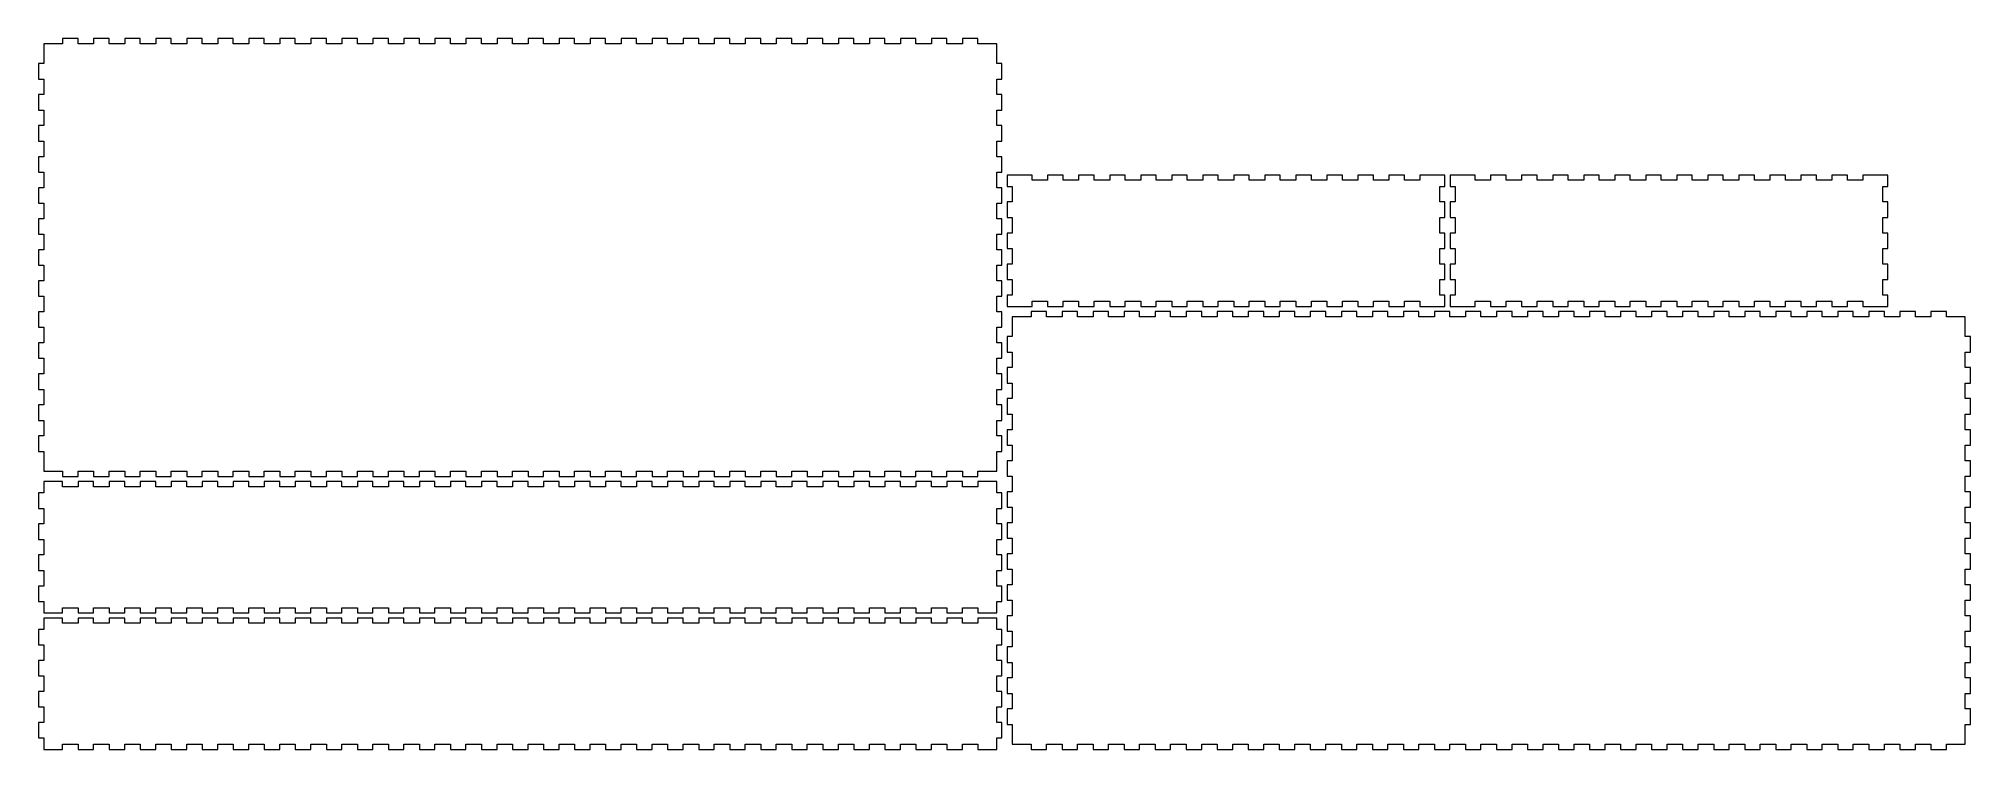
# Model space of a CAD drawing. Extents: x 0 to 44.1, y 0 to 16.2.
import ezdxf

# ---------------------------------------------------------------- set-up
doc = ezdxf.new("R2010")
doc.units = 0
doc.layers.get('0').update_dxf_attribs({"lineweight": 0})

msp = doc.modelspace()

# ---------------------------------------------------------------- linework, layer by layer
for p, q in [((0.547, 16.118), (0.118, 16.118)), ((0.118, 16.118), (0.118, 15.665)), ((0.902, 16.236), (0.547, 16.236)), ((0.547, 16.236), (0.547, 16.118)), ((0.902, 16.118), (0.902, 16.236)), ((1.256, 16.118), (0.902, 16.118)), ((1.61, 16.236), (1.256, 16.236)), ((1.256, 16.236), (1.256, 16.118)), ((1.61, 16.118), (1.61, 16.236)), ((1.965, 16.118), (1.61, 16.118)), ((2.319, 16.236), (1.965, 16.236)), ((1.965, 16.236), (1.965, 16.118)), ((2.319, 16.118), (2.319, 16.236)), ((2.673, 16.118), (2.319, 16.118)), ((3.028, 16.236), (2.673, 16.236)), ((2.673, 16.236), (2.673, 16.118)), ((3.028, 16.118), (3.028, 16.236)), ((3.382, 16.118), (3.028, 16.118)), ((3.736, 16.236), (3.382, 16.236)), ((3.382, 16.236), (3.382, 16.118)), ((3.736, 16.118), (3.736, 16.236)), ((4.091, 16.118), (3.736, 16.118)), ((4.445, 16.236), (4.091, 16.236)), ((4.091, 16.236), (4.091, 16.118)), ((4.445, 16.118), (4.445, 16.236)), ((4.799, 16.118), (4.445, 16.118)), ((5.154, 16.236), (4.799, 16.236)), ((4.799, 16.236), (4.799, 16.118)), ((5.154, 16.118), (5.154, 16.236)), ((5.508, 16.118), (5.154, 16.118)), ((5.862, 16.236), (5.508, 16.236)), ((5.508, 16.236), (5.508, 16.118)), ((5.862, 16.118), (5.862, 16.236)), ((6.217, 16.118), (5.862, 16.118)), ((6.571, 16.236), (6.217, 16.236)), ((6.217, 16.236), (6.217, 16.118)), ((6.571, 16.118), (6.571, 16.236)), ((6.925, 16.118), (6.571, 16.118)), ((7.28, 16.236), (6.925, 16.236)), ((6.925, 16.236), (6.925, 16.118)), ((7.28, 16.118), (7.28, 16.236)), ((7.634, 16.118), (7.28, 16.118)), ((7.988, 16.236), (7.634, 16.236)), ((7.634, 16.236), (7.634, 16.118)), ((7.988, 16.118), (7.988, 16.236)), ((8.343, 16.118), (7.988, 16.118)), ((8.697, 16.236), (8.343, 16.236)), ((8.343, 16.236), (8.343, 16.118)), ((8.697, 16.118), (8.697, 16.236)), ((9.051, 16.118), (8.697, 16.118)), ((9.406, 16.236), (9.051, 16.236)), ((9.051, 16.236), (9.051, 16.118)), ((9.406, 16.118), (9.406, 16.236)), ((9.76, 16.118), (9.406, 16.118)), ((10.114, 16.236), (9.76, 16.236)), ((9.76, 16.236), (9.76, 16.118)), ((10.114, 16.118), (10.114, 16.236)), ((10.469, 16.118), (10.114, 16.118)), ((10.823, 16.236), (10.469, 16.236)), ((10.469, 16.236), (10.469, 16.118)), ((10.823, 16.118), (10.823, 16.236)), ((11.177, 16.118), (10.823, 16.118)), ((11.532, 16.236), (11.177, 16.236)), ((11.177, 16.236), (11.177, 16.118)), ((11.532, 16.118), (11.532, 16.236)), ((11.886, 16.118), (11.532, 16.118)), ((12.24, 16.236), (11.886, 16.236)), ((11.886, 16.236), (11.886, 16.118)), ((12.24, 16.118), (12.24, 16.236)), ((12.595, 16.118), (12.24, 16.118)), ((12.949, 16.236), (12.595, 16.236)), ((12.595, 16.236), (12.595, 16.118)), ((12.949, 16.118), (12.949, 16.236)), ((13.303, 16.118), (12.949, 16.118)), ((13.657, 16.236), (13.303, 16.236)), ((13.303, 16.236), (13.303, 16.118)), ((13.657, 16.118), (13.657, 16.236)), ((14.012, 16.118), (13.657, 16.118)), ((14.366, 16.236), (14.012, 16.236)), ((14.012, 16.236), (14.012, 16.118)), ((14.366, 16.118), (14.366, 16.236)), ((14.72, 16.118), (14.366, 16.118)), ((15.075, 16.236), (14.72, 16.236)), ((14.72, 16.236), (14.72, 16.118)), ((15.075, 16.118), (15.075, 16.236)), ((15.429, 16.118), (15.075, 16.118)), ((15.783, 16.236), (15.429, 16.236)), ((15.429, 16.236), (15.429, 16.118)), ((15.783, 16.118), (15.783, 16.236)), ((16.138, 16.118), (15.783, 16.118)), ((16.492, 16.236), (16.138, 16.236)), ((16.138, 16.236), (16.138, 16.118)), ((16.492, 16.118), (16.492, 16.236)), ((16.846, 16.118), (16.492, 16.118)), ((17.201, 16.236), (16.846, 16.236)), ((16.846, 16.236), (16.846, 16.118)), ((17.201, 16.118), (17.201, 16.236)), ((17.555, 16.118), (17.201, 16.118)), ((17.909, 16.236), (17.555, 16.236)), ((17.555, 16.236), (17.555, 16.118)), ((17.909, 16.118), (17.909, 16.236)), ((18.264, 16.118), (17.909, 16.118)), ((18.618, 16.236), (18.264, 16.236)), ((18.264, 16.236), (18.264, 16.118)), ((18.618, 16.118), (18.618, 16.236)), ((18.972, 16.118), (18.618, 16.118)), ((19.327, 16.236), (18.972, 16.236)), ((18.972, 16.236), (18.972, 16.118)), ((19.327, 16.118), (19.327, 16.236)), ((19.681, 16.118), (19.327, 16.118)), ((20.035, 16.236), (19.681, 16.236)), ((19.681, 16.236), (19.681, 16.118)), ((20.035, 16.118), (20.035, 16.236)), ((20.39, 16.118), (20.035, 16.118)), ((20.744, 16.236), (20.39, 16.236)), ((20.39, 16.236), (20.39, 16.118)), ((20.744, 16.118), (20.744, 16.236)), ((21.098, 16.118), (20.744, 16.118)), ((21.453, 16.236), (21.098, 16.236)), ((21.098, 16.236), (21.098, 16.118)), ((21.453, 16.118), (21.453, 16.236)), ((21.882, 16.118), (21.453, 16.118)), ((21.882, 15.665), (21.882, 16.118)), ((0.118, 15.665), (0, 15.665)), ((0, 15.665), (0, 15.311)), ((22, 15.665), (21.882, 15.665)), ((22, 15.311), (22, 15.665)), ((0, 15.311), (0.118, 15.311)), ((0.118, 15.311), (0.118, 14.957)), ((21.882, 14.957), (21.882, 15.311)), ((21.882, 15.311), (22, 15.311)), ((0.118, 14.957), (0, 14.957)), ((0, 14.957), (0, 14.602)), ((0, 14.602), (0.118, 14.602)), ((0.118, 14.602), (0.118, 14.248)), ((22, 14.957), (21.882, 14.957)), ((21.882, 14.248), (21.882, 14.602)), ((21.882, 14.602), (22, 14.602)), ((22, 14.602), (22, 14.957)), ((0.118, 14.248), (0, 14.248)), ((0, 14.248), (0, 13.894)), ((22, 14.248), (21.882, 14.248)), ((22, 13.894), (22, 14.248)), ((0, 13.894), (0.118, 13.894)), ((0.118, 13.894), (0.118, 13.539)), ((21.882, 13.539), (21.882, 13.894)), ((21.882, 13.894), (22, 13.894)), ((0.118, 13.539), (0, 13.539)), ((0, 13.539), (0, 13.185)), ((22, 13.539), (21.882, 13.539)), ((22, 13.185), (22, 13.539)), ((0, 13.185), (0.118, 13.185)), ((0.118, 12.831), (0, 12.831)), ((0, 12.831), (0, 12.476)), ((0.118, 13.185), (0.118, 12.831)), ((21.882, 12.831), (21.882, 13.185)), ((21.882, 13.185), (22, 13.185)), ((22, 12.831), (21.882, 12.831)), ((22, 12.476), (22, 12.831)), ((22.236, 13.118), (22.118, 13.118)), ((22.118, 13.118), (22.118, 13)), ((22.118, 13), (22.118, 12.858)), ((22.118, 12.858), (22.236, 12.858)), ((22.689, 13.118), (22.236, 13.118)), ((22.236, 12.858), (22.236, 12.504)), ((22.689, 13), (22.689, 13.118)), ((23.043, 13), (22.689, 13)), ((23.398, 13.118), (23.043, 13.118)), ((23.043, 13.118), (23.043, 13)), ((23.398, 13), (23.398, 13.118)), ((23.752, 13), (23.398, 13)), ((24.106, 13.118), (23.752, 13.118)), ((23.752, 13.118), (23.752, 13)), ((24.106, 13), (24.106, 13.118)), ((24.461, 13), (24.106, 13)), ((24.815, 13.118), (24.461, 13.118)), ((24.461, 13.118), (24.461, 13)), ((24.815, 13), (24.815, 13.118)), ((25.169, 13), (24.815, 13)), ((25.524, 13.118), (25.169, 13.118)), ((25.169, 13.118), (25.169, 13)), ((25.524, 13), (25.524, 13.118)), ((25.878, 13), (25.524, 13)), ((26.232, 13.118), (25.878, 13.118)), ((25.878, 13.118), (25.878, 13)), ((26.232, 13), (26.232, 13.118)), ((26.587, 13), (26.232, 13)), ((26.941, 13.118), (26.587, 13.118)), ((26.587, 13.118), (26.587, 13)), ((26.941, 13), (26.941, 13.118)), ((27.295, 13), (26.941, 13)), ((27.65, 13.118), (27.295, 13.118)), ((27.295, 13.118), (27.295, 13)), ((27.65, 13), (27.65, 13.118)), ((28.004, 13), (27.65, 13)), ((28.358, 13.118), (28.004, 13.118)), ((28.004, 13.118), (28.004, 13)), ((28.358, 13), (28.358, 13.118)), ((28.713, 13), (28.358, 13)), ((29.067, 13.118), (28.713, 13.118)), ((28.713, 13.118), (28.713, 13)), ((29.067, 13), (29.067, 13.118)), ((29.421, 13), (29.067, 13)), ((29.776, 13.118), (29.421, 13.118)), ((29.421, 13.118), (29.421, 13)), ((29.776, 13), (29.776, 13.118)), ((30.13, 13), (29.776, 13)), ((30.484, 13.118), (30.13, 13.118)), ((30.13, 13.118), (30.13, 13)), ((30.484, 13), (30.484, 13.118)), ((30.839, 13), (30.484, 13)), ((31.193, 13.118), (30.839, 13.118)), ((30.839, 13.118), (30.839, 13)), ((31.193, 13), (31.193, 13.118)), ((31.547, 13), (31.193, 13)), ((32, 13.118), (31.547, 13.118)), ((31.547, 13.118), (31.547, 13)), ((32.118, 13.118), (32, 13.118)), ((32, 12.504), (32, 12.858)), ((32, 12.858), (32.118, 12.858)), ((32.118, 13), (32.118, 13.118)), ((32.118, 12.858), (32.118, 13)), ((32.354, 13.118), (32.236, 13.118)), ((32.236, 13.118), (32.236, 13)), ((32.236, 13), (32.236, 12.858)), ((32.236, 12.858), (32.354, 12.858)), ((32.807, 13.118), (32.354, 13.118)), ((32.354, 12.858), (32.354, 12.504)), ((32.807, 13), (32.807, 13.118)), ((33.161, 13), (32.807, 13)), ((33.516, 13.118), (33.161, 13.118)), ((33.161, 13.118), (33.161, 13)), ((33.516, 13), (33.516, 13.118)), ((33.87, 13), (33.516, 13)), ((34.224, 13.118), (33.87, 13.118)), ((33.87, 13.118), (33.87, 13)), ((34.224, 13), (34.224, 13.118)), ((34.579, 13), (34.224, 13)), ((34.933, 13.118), (34.579, 13.118)), ((34.579, 13.118), (34.579, 13)), ((34.933, 13), (34.933, 13.118)), ((35.287, 13), (34.933, 13)), ((35.642, 13.118), (35.287, 13.118)), ((35.287, 13.118), (35.287, 13)), ((35.642, 13), (35.642, 13.118)), ((35.996, 13), (35.642, 13)), ((36.35, 13.118), (35.996, 13.118)), ((35.996, 13.118), (35.996, 13)), ((36.35, 13), (36.35, 13.118)), ((36.705, 13), (36.35, 13)), ((37.059, 13.118), (36.705, 13.118)), ((36.705, 13.118), (36.705, 13)), ((37.059, 13), (37.059, 13.118)), ((37.413, 13), (37.059, 13)), ((37.768, 13.118), (37.413, 13.118)), ((37.413, 13.118), (37.413, 13)), ((37.768, 13), (37.768, 13.118)), ((38.122, 13), (37.768, 13)), ((38.476, 13.118), (38.122, 13.118)), ((38.122, 13.118), (38.122, 13)), ((38.476, 13), (38.476, 13.118)), ((38.831, 13), (38.476, 13)), ((39.185, 13.118), (38.831, 13.118)), ((38.831, 13.118), (38.831, 13)), ((39.185, 13), (39.185, 13.118)), ((39.539, 13), (39.185, 13)), ((39.894, 13.118), (39.539, 13.118)), ((39.539, 13.118), (39.539, 13)), ((39.894, 13), (39.894, 13.118)), ((40.248, 13), (39.894, 13)), ((40.602, 13.118), (40.248, 13.118)), ((40.248, 13.118), (40.248, 13)), ((40.602, 13), (40.602, 13.118)), ((40.957, 13), (40.602, 13)), ((41.311, 13.118), (40.957, 13.118)), ((40.957, 13.118), (40.957, 13)), ((41.311, 13), (41.311, 13.118)), ((41.665, 13), (41.311, 13)), ((42.118, 13.118), (41.665, 13.118)), ((41.665, 13.118), (41.665, 13)), ((42.236, 13.118), (42.118, 13.118)), ((42.118, 12.504), (42.118, 12.858)), ((42.118, 12.858), (42.236, 12.858)), ((42.236, 13), (42.236, 13.118)), ((42.236, 12.858), (42.236, 13)), ((0, 12.476), (0.118, 12.476)), ((0.118, 12.476), (0.118, 12.122)), ((21.882, 12.122), (21.882, 12.476)), ((21.882, 12.476), (22, 12.476)), ((22.236, 12.504), (22.118, 12.504)), ((22.118, 12.504), (22.118, 12.15)), ((32.118, 12.504), (32, 12.504)), ((32.118, 12.15), (32.118, 12.504)), ((32.354, 12.504), (32.236, 12.504)), ((32.236, 12.504), (32.236, 12.15)), ((42.236, 12.504), (42.118, 12.504)), ((42.236, 12.15), (42.236, 12.504)), ((0.118, 12.122), (0, 12.122)), ((0, 12.122), (0, 11.768)), ((22, 12.122), (21.882, 12.122)), ((22, 11.768), (22, 12.122)), ((22.118, 12.15), (22.236, 12.15)), ((22.236, 12.15), (22.236, 11.795)), ((32, 11.795), (32, 12.15)), ((32, 12.15), (32.118, 12.15)), ((32.236, 12.15), (32.354, 12.15)), ((32.354, 12.15), (32.354, 11.795)), ((42.118, 11.795), (42.118, 12.15)), ((42.118, 12.15), (42.236, 12.15)), ((0, 11.768), (0.118, 11.768)), ((0.118, 11.768), (0.118, 11.413)), ((21.882, 11.413), (21.882, 11.768)), ((21.882, 11.768), (22, 11.768)), ((22.236, 11.795), (22.118, 11.795)), ((22.118, 11.795), (22.118, 11.441)), ((32.118, 11.795), (32, 11.795)), ((32.118, 11.441), (32.118, 11.795)), ((32.354, 11.795), (32.236, 11.795)), ((32.236, 11.795), (32.236, 11.441)), ((42.236, 11.795), (42.118, 11.795)), ((42.236, 11.441), (42.236, 11.795)), ((0.118, 11.413), (0, 11.413)), ((0, 11.413), (0, 11.059)), ((0, 11.059), (0.118, 11.059)), ((0.118, 11.059), (0.118, 10.705)), ((22, 11.413), (21.882, 11.413)), ((21.882, 10.705), (21.882, 11.059)), ((21.882, 11.059), (22, 11.059)), ((22, 11.059), (22, 11.413)), ((22.118, 11.441), (22.236, 11.441)), ((22.236, 11.087), (22.118, 11.087)), ((22.118, 11.087), (22.118, 10.732)), ((22.236, 11.441), (22.236, 11.087)), ((32, 11.087), (32, 11.441)), ((32, 11.441), (32.118, 11.441)), ((32.118, 11.087), (32, 11.087)), ((32.118, 10.732), (32.118, 11.087)), ((32.236, 11.441), (32.354, 11.441)), ((32.354, 11.087), (32.236, 11.087)), ((32.236, 11.087), (32.236, 10.732)), ((32.354, 11.441), (32.354, 11.087)), ((42.118, 11.087), (42.118, 11.441)), ((42.118, 11.441), (42.236, 11.441)), ((42.236, 11.087), (42.118, 11.087)), ((42.236, 10.732), (42.236, 11.087)), ((0.118, 10.705), (0, 10.705)), ((0, 10.705), (0, 10.35)), ((22, 10.705), (21.882, 10.705)), ((22, 10.35), (22, 10.705)), ((22.118, 10.732), (22.236, 10.732)), ((22.236, 10.732), (22.236, 10.378)), ((32, 10.378), (32, 10.732)), ((32, 10.732), (32.118, 10.732)), ((32.236, 10.732), (32.354, 10.732)), ((32.354, 10.732), (32.354, 10.378)), ((42.118, 10.378), (42.118, 10.732)), ((42.118, 10.732), (42.236, 10.732)), ((0, 10.35), (0.118, 10.35)), ((0.118, 10.35), (0.118, 9.996)), ((21.882, 9.996), (21.882, 10.35)), ((21.882, 10.35), (22, 10.35)), ((22.236, 10.378), (22.118, 10.378)), ((22.118, 10.378), (22.118, 10.236)), ((22.118, 10.236), (22.118, 10.118)), ((22.689, 10.118), (22.689, 10.236)), ((22.689, 10.236), (23.043, 10.236)), ((23.043, 10.236), (23.043, 10.118)), ((23.398, 10.118), (23.398, 10.236)), ((23.398, 10.236), (23.752, 10.236)), ((23.752, 10.236), (23.752, 10.118)), ((24.106, 10.118), (24.106, 10.236)), ((24.106, 10.236), (24.461, 10.236)), ((24.461, 10.236), (24.461, 10.118)), ((24.815, 10.118), (24.815, 10.236)), ((24.815, 10.236), (25.169, 10.236)), ((25.169, 10.236), (25.169, 10.118)), ((25.524, 10.118), (25.524, 10.236)), ((25.524, 10.236), (25.878, 10.236)), ((25.878, 10.236), (25.878, 10.118)), ((26.232, 10.118), (26.232, 10.236)), ((26.232, 10.236), (26.587, 10.236)), ((26.587, 10.236), (26.587, 10.118)), ((26.941, 10.118), (26.941, 10.236)), ((26.941, 10.236), (27.295, 10.236)), ((27.295, 10.236), (27.295, 10.118)), ((27.65, 10.118), (27.65, 10.236)), ((27.65, 10.236), (28.004, 10.236)), ((28.004, 10.236), (28.004, 10.118)), ((28.358, 10.118), (28.358, 10.236)), ((28.358, 10.236), (28.713, 10.236)), ((28.713, 10.236), (28.713, 10.118)), ((29.067, 10.118), (29.067, 10.236)), ((29.067, 10.236), (29.421, 10.236)), ((29.421, 10.236), (29.421, 10.118)), ((29.776, 10.118), (29.776, 10.236)), ((29.776, 10.236), (30.13, 10.236)), ((30.13, 10.236), (30.13, 10.118)), ((30.484, 10.118), (30.484, 10.236)), ((30.484, 10.236), (30.839, 10.236)), ((30.839, 10.236), (30.839, 10.118)), ((31.193, 10.118), (31.193, 10.236)), ((31.193, 10.236), (31.547, 10.236)), ((31.547, 10.236), (31.547, 10.118)), ((32.118, 10.378), (32, 10.378)), ((32.118, 10.236), (32.118, 10.378)), ((32.118, 10.118), (32.118, 10.236)), ((32.354, 10.378), (32.236, 10.378)), ((32.236, 10.378), (32.236, 10.236)), ((32.236, 10.236), (32.236, 10.118)), ((32.807, 10.118), (32.807, 10.236)), ((32.807, 10.236), (33.161, 10.236)), ((33.161, 10.236), (33.161, 10.118)), ((33.516, 10.118), (33.516, 10.236)), ((33.516, 10.236), (33.87, 10.236)), ((33.87, 10.236), (33.87, 10.118)), ((34.224, 10.118), (34.224, 10.236)), ((34.224, 10.236), (34.579, 10.236)), ((34.579, 10.236), (34.579, 10.118)), ((34.933, 10.118), (34.933, 10.236)), ((34.933, 10.236), (35.287, 10.236)), ((35.287, 10.236), (35.287, 10.118)), ((35.642, 10.118), (35.642, 10.236)), ((35.642, 10.236), (35.996, 10.236)), ((35.996, 10.236), (35.996, 10.118)), ((36.35, 10.118), (36.35, 10.236)), ((36.35, 10.236), (36.705, 10.236)), ((36.705, 10.236), (36.705, 10.118)), ((37.059, 10.118), (37.059, 10.236)), ((37.059, 10.236), (37.413, 10.236)), ((37.413, 10.236), (37.413, 10.118)), ((37.768, 10.118), (37.768, 10.236)), ((37.768, 10.236), (38.122, 10.236)), ((38.122, 10.236), (38.122, 10.118)), ((38.476, 10.118), (38.476, 10.236)), ((38.476, 10.236), (38.831, 10.236)), ((38.831, 10.236), (38.831, 10.118)), ((39.185, 10.118), (39.185, 10.236)), ((39.185, 10.236), (39.539, 10.236)), ((39.539, 10.236), (39.539, 10.118)), ((39.894, 10.118), (39.894, 10.236)), ((39.894, 10.236), (40.248, 10.236)), ((40.248, 10.236), (40.248, 10.118)), ((40.602, 10.118), (40.602, 10.236)), ((40.602, 10.236), (40.957, 10.236)), ((40.957, 10.236), (40.957, 10.118)), ((41.311, 10.118), (41.311, 10.236)), ((41.311, 10.236), (41.665, 10.236)), ((41.665, 10.236), (41.665, 10.118)), ((42.236, 10.378), (42.118, 10.378)), ((42.236, 10.236), (42.236, 10.378)), ((42.236, 10.118), (42.236, 10.236)), ((0.118, 9.996), (0, 9.996)), ((0, 9.996), (0, 9.642)), ((22, 9.996), (21.882, 9.996)), ((22, 9.642), (22, 9.996)), ((22.118, 10.118), (22.236, 10.118)), ((22.236, 10.118), (22.689, 10.118)), ((22.665, 9.882), (22.236, 9.882)), ((22.236, 9.882), (22.236, 9.429)), ((23.02, 10), (22.665, 10)), ((22.665, 10), (22.665, 9.882)), ((23.02, 9.882), (23.02, 10)), ((23.374, 9.882), (23.02, 9.882)), ((23.043, 10.118), (23.398, 10.118)), ((23.728, 10), (23.374, 10)), ((23.374, 10), (23.374, 9.882)), ((23.728, 9.882), (23.728, 10)), ((24.083, 9.882), (23.728, 9.882)), ((23.752, 10.118), (24.106, 10.118)), ((24.437, 10), (24.083, 10)), ((24.083, 10), (24.083, 9.882)), ((24.437, 9.882), (24.437, 10)), ((24.791, 9.882), (24.437, 9.882)), ((24.461, 10.118), (24.815, 10.118)), ((25.146, 10), (24.791, 10)), ((24.791, 10), (24.791, 9.882)), ((25.146, 9.882), (25.146, 10)), ((25.5, 9.882), (25.146, 9.882)), ((25.169, 10.118), (25.524, 10.118)), ((25.854, 10), (25.5, 10)), ((25.5, 10), (25.5, 9.882)), ((25.854, 9.882), (25.854, 10)), ((26.209, 9.882), (25.854, 9.882)), ((25.878, 10.118), (26.232, 10.118)), ((26.563, 10), (26.209, 10)), ((26.209, 10), (26.209, 9.882)), ((26.563, 9.882), (26.563, 10)), ((26.917, 9.882), (26.563, 9.882)), ((26.587, 10.118), (26.941, 10.118)), ((27.272, 10), (26.917, 10)), ((26.917, 10), (26.917, 9.882)), ((27.272, 9.882), (27.272, 10)), ((27.626, 9.882), (27.272, 9.882)), ((27.295, 10.118), (27.65, 10.118)), ((27.98, 10), (27.626, 10)), ((27.626, 10), (27.626, 9.882)), ((27.98, 9.882), (27.98, 10)), ((28.335, 9.882), (27.98, 9.882)), ((28.004, 10.118), (28.358, 10.118)), ((28.689, 10), (28.335, 10)), ((28.335, 10), (28.335, 9.882)), ((28.689, 9.882), (28.689, 10)), ((29.043, 9.882), (28.689, 9.882)), ((28.713, 10.118), (29.067, 10.118)), ((29.398, 10), (29.043, 10)), ((29.043, 10), (29.043, 9.882)), ((29.398, 9.882), (29.398, 10)), ((29.752, 9.882), (29.398, 9.882)), ((29.421, 10.118), (29.776, 10.118)), ((30.106, 10), (29.752, 10)), ((29.752, 10), (29.752, 9.882)), ((30.106, 9.882), (30.106, 10)), ((30.461, 9.882), (30.106, 9.882)), ((30.13, 10.118), (30.484, 10.118)), ((30.815, 10), (30.461, 10)), ((30.461, 10), (30.461, 9.882)), ((30.815, 9.882), (30.815, 10)), ((31.169, 9.882), (30.815, 9.882)), ((30.839, 10.118), (31.193, 10.118)), ((31.524, 10), (31.169, 10)), ((31.169, 10), (31.169, 9.882)), ((31.524, 9.882), (31.524, 10)), ((31.878, 9.882), (31.524, 9.882)), ((31.547, 10.118), (32, 10.118)), ((32.232, 10), (31.878, 10)), ((31.878, 10), (31.878, 9.882)), ((32, 10.118), (32.118, 10.118)), ((32.232, 9.882), (32.232, 10)), ((32.587, 9.882), (32.232, 9.882)), ((32.236, 10.118), (32.354, 10.118)), ((32.354, 10.118), (32.807, 10.118)), ((32.941, 10), (32.587, 10)), ((32.587, 10), (32.587, 9.882)), ((32.941, 9.882), (32.941, 10)), ((33.295, 9.882), (32.941, 9.882)), ((33.161, 10.118), (33.516, 10.118)), ((33.65, 10), (33.295, 10)), ((33.295, 10), (33.295, 9.882)), ((33.65, 9.882), (33.65, 10)), ((34.004, 9.882), (33.65, 9.882)), ((33.87, 10.118), (34.224, 10.118)), ((34.358, 10), (34.004, 10)), ((34.004, 10), (34.004, 9.882)), ((34.358, 9.882), (34.358, 10)), ((34.713, 9.882), (34.358, 9.882)), ((34.579, 10.118), (34.933, 10.118)), ((35.067, 10), (34.713, 10)), ((34.713, 10), (34.713, 9.882)), ((35.067, 9.882), (35.067, 10)), ((35.421, 9.882), (35.067, 9.882)), ((35.287, 10.118), (35.642, 10.118)), ((35.776, 10), (35.421, 10)), ((35.421, 10), (35.421, 9.882)), ((35.776, 9.882), (35.776, 10)), ((36.13, 9.882), (35.776, 9.882)), ((35.996, 10.118), (36.35, 10.118)), ((36.484, 10), (36.13, 10)), ((36.13, 10), (36.13, 9.882)), ((36.484, 9.882), (36.484, 10)), ((36.839, 9.882), (36.484, 9.882)), ((36.705, 10.118), (37.059, 10.118)), ((37.193, 10), (36.839, 10)), ((36.839, 10), (36.839, 9.882)), ((37.193, 9.882), (37.193, 10)), ((37.547, 9.882), (37.193, 9.882)), ((37.413, 10.118), (37.768, 10.118)), ((37.902, 10), (37.547, 10)), ((37.547, 10), (37.547, 9.882)), ((37.902, 9.882), (37.902, 10)), ((38.256, 9.882), (37.902, 9.882)), ((38.122, 10.118), (38.476, 10.118)), ((38.61, 10), (38.256, 10)), ((38.256, 10), (38.256, 9.882)), ((38.61, 9.882), (38.61, 10)), ((38.965, 9.882), (38.61, 9.882)), ((38.831, 10.118), (39.185, 10.118)), ((39.319, 10), (38.965, 10)), ((38.965, 10), (38.965, 9.882)), ((39.319, 9.882), (39.319, 10)), ((39.673, 9.882), (39.319, 9.882)), ((39.539, 10.118), (39.894, 10.118)), ((40.028, 10), (39.673, 10)), ((39.673, 10), (39.673, 9.882)), ((40.028, 9.882), (40.028, 10)), ((40.382, 9.882), (40.028, 9.882)), ((40.248, 10.118), (40.602, 10.118)), ((40.736, 10), (40.382, 10)), ((40.382, 10), (40.382, 9.882)), ((40.736, 9.882), (40.736, 10)), ((41.091, 9.882), (40.736, 9.882)), ((40.957, 10.118), (41.311, 10.118)), ((41.445, 10), (41.091, 10)), ((41.091, 10), (41.091, 9.882)), ((41.445, 9.882), (41.445, 10)), ((41.799, 9.882), (41.445, 9.882)), ((41.665, 10.118), (42.118, 10.118)), ((42.154, 10), (41.799, 10)), ((41.799, 10), (41.799, 9.882)), ((42.118, 10.118), (42.236, 10.118)), ((42.154, 9.882), (42.154, 10)), ((42.508, 9.882), (42.154, 9.882)), ((42.862, 10), (42.508, 10)), ((42.508, 10), (42.508, 9.882)), ((42.862, 9.882), (42.862, 10)), ((43.217, 9.882), (42.862, 9.882)), ((43.571, 10), (43.217, 10)), ((43.217, 10), (43.217, 9.882)), ((43.571, 9.882), (43.571, 10)), ((44, 9.882), (43.571, 9.882)), ((44, 9.429), (44, 9.882)), ((0, 9.642), (0.118, 9.642)), ((0.118, 9.287), (0, 9.287)), ((0, 9.287), (0, 8.933)), ((0.118, 9.642), (0.118, 9.287)), ((21.882, 9.287), (21.882, 9.642)), ((21.882, 9.642), (22, 9.642)), ((22, 9.287), (21.882, 9.287)), ((22, 8.933), (22, 9.287)), ((22.236, 9.429), (22.118, 9.429)), ((22.118, 9.429), (22.118, 9.075)), ((44.118, 9.429), (44, 9.429)), ((44.118, 9.075), (44.118, 9.429)), ((0, 8.933), (0.118, 8.933)), ((0.118, 8.933), (0.118, 8.579)), ((21.882, 8.579), (21.882, 8.933)), ((21.882, 8.933), (22, 8.933)), ((22.118, 9.075), (22.236, 9.075)), ((22.236, 9.075), (22.236, 8.72)), ((44, 8.72), (44, 9.075)), ((44, 9.075), (44.118, 9.075)), ((0.118, 8.579), (0, 8.579)), ((0, 8.579), (0, 8.224)), ((22, 8.579), (21.882, 8.579)), ((22, 8.224), (22, 8.579)), ((22.236, 8.72), (22.118, 8.72)), ((22.118, 8.72), (22.118, 8.366)), ((44.118, 8.72), (44, 8.72)), ((44.118, 8.366), (44.118, 8.72)), ((0, 8.224), (0.118, 8.224)), ((0.118, 8.224), (0.118, 7.87)), ((21.882, 7.87), (21.882, 8.224)), ((21.882, 8.224), (22, 8.224)), ((22.118, 8.366), (22.236, 8.366)), ((22.236, 8.012), (22.118, 8.012)), ((22.118, 8.012), (22.118, 7.657)), ((22.236, 8.366), (22.236, 8.012)), ((44, 8.012), (44, 8.366)), ((44, 8.366), (44.118, 8.366)), ((44.118, 8.012), (44, 8.012)), ((44.118, 7.657), (44.118, 8.012)), ((0.118, 7.87), (0, 7.87)), ((0, 7.87), (0, 7.516)), ((0, 7.516), (0.118, 7.516)), ((0.118, 7.516), (0.118, 7.161)), ((22, 7.87), (21.882, 7.87)), ((21.882, 7.161), (21.882, 7.516)), ((21.882, 7.516), (22, 7.516)), ((22, 7.516), (22, 7.87)), ((22.118, 7.657), (22.236, 7.657)), ((22.236, 7.657), (22.236, 7.303)), ((44, 7.303), (44, 7.657)), ((44, 7.657), (44.118, 7.657)), ((0.118, 7.161), (0, 7.161)), ((0, 7.161), (0, 6.807)), ((22, 7.161), (21.882, 7.161)), ((22, 6.807), (22, 7.161)), ((22.236, 7.303), (22.118, 7.303)), ((22.118, 7.303), (22.118, 6.949)), ((44.118, 7.303), (44, 7.303)), ((44.118, 6.949), (44.118, 7.303)), ((0, 6.807), (0.118, 6.807)), ((0.118, 6.807), (0.118, 6.354)), ((21.882, 6.354), (21.882, 6.807)), ((21.882, 6.807), (22, 6.807)), ((22.118, 6.949), (22.236, 6.949)), ((22.236, 6.949), (22.236, 6.594)), ((44, 6.594), (44, 6.949)), ((44, 6.949), (44.118, 6.949)), ((0.118, 6.354), (0.547, 6.354)), ((0.547, 6.354), (0.547, 6.236)), ((0.547, 6.236), (0.902, 6.236)), ((0.902, 6.236), (0.902, 6.354)), ((0.902, 6.354), (1.256, 6.354)), ((1.256, 6.354), (1.256, 6.236)), ((1.256, 6.236), (1.61, 6.236)), ((1.61, 6.236), (1.61, 6.354)), ((1.61, 6.354), (1.965, 6.354)), ((1.965, 6.354), (1.965, 6.236)), ((1.965, 6.236), (2.319, 6.236)), ((2.319, 6.236), (2.319, 6.354)), ((2.319, 6.354), (2.673, 6.354)), ((2.673, 6.354), (2.673, 6.236)), ((2.673, 6.236), (3.028, 6.236)), ((3.028, 6.236), (3.028, 6.354)), ((3.028, 6.354), (3.382, 6.354)), ((3.382, 6.354), (3.382, 6.236)), ((3.382, 6.236), (3.736, 6.236)), ((3.736, 6.236), (3.736, 6.354)), ((3.736, 6.354), (4.091, 6.354)), ((4.091, 6.354), (4.091, 6.236)), ((4.091, 6.236), (4.445, 6.236)), ((4.445, 6.236), (4.445, 6.354)), ((4.445, 6.354), (4.799, 6.354)), ((4.799, 6.354), (4.799, 6.236)), ((4.799, 6.236), (5.154, 6.236)), ((5.154, 6.236), (5.154, 6.354)), ((5.154, 6.354), (5.508, 6.354)), ((5.508, 6.354), (5.508, 6.236)), ((5.508, 6.236), (5.862, 6.236)), ((5.862, 6.236), (5.862, 6.354)), ((5.862, 6.354), (6.217, 6.354)), ((6.217, 6.354), (6.217, 6.236)), ((6.217, 6.236), (6.571, 6.236)), ((6.571, 6.236), (6.571, 6.354)), ((6.571, 6.354), (6.925, 6.354)), ((6.925, 6.354), (6.925, 6.236)), ((6.925, 6.236), (7.28, 6.236)), ((7.28, 6.236), (7.28, 6.354)), ((7.28, 6.354), (7.634, 6.354)), ((7.634, 6.354), (7.634, 6.236)), ((7.634, 6.236), (7.988, 6.236)), ((7.988, 6.236), (7.988, 6.354)), ((7.988, 6.354), (8.343, 6.354)), ((8.343, 6.354), (8.343, 6.236)), ((8.343, 6.236), (8.697, 6.236)), ((8.697, 6.236), (8.697, 6.354)), ((8.697, 6.354), (9.051, 6.354)), ((9.051, 6.354), (9.051, 6.236)), ((9.051, 6.236), (9.406, 6.236)), ((9.406, 6.236), (9.406, 6.354)), ((9.406, 6.354), (9.76, 6.354)), ((9.76, 6.354), (9.76, 6.236)), ((9.76, 6.236), (10.114, 6.236)), ((10.114, 6.236), (10.114, 6.354)), ((10.114, 6.354), (10.469, 6.354)), ((10.469, 6.354), (10.469, 6.236)), ((10.469, 6.236), (10.823, 6.236)), ((10.823, 6.236), (10.823, 6.354)), ((10.823, 6.354), (11.177, 6.354)), ((11.177, 6.354), (11.177, 6.236)), ((11.177, 6.236), (11.532, 6.236)), ((11.532, 6.236), (11.532, 6.354)), ((11.532, 6.354), (11.886, 6.354)), ((11.886, 6.354), (11.886, 6.236)), ((11.886, 6.236), (12.24, 6.236)), ((12.24, 6.236), (12.24, 6.354)), ((12.24, 6.354), (12.595, 6.354)), ((12.595, 6.354), (12.595, 6.236)), ((12.595, 6.236), (12.949, 6.236)), ((12.949, 6.236), (12.949, 6.354)), ((12.949, 6.354), (13.303, 6.354)), ((13.303, 6.354), (13.303, 6.236)), ((13.303, 6.236), (13.657, 6.236)), ((13.657, 6.236), (13.657, 6.354)), ((13.657, 6.354), (14.012, 6.354)), ((14.012, 6.354), (14.012, 6.236)), ((14.012, 6.236), (14.366, 6.236)), ((14.366, 6.236), (14.366, 6.354)), ((14.366, 6.354), (14.72, 6.354)), ((14.72, 6.354), (14.72, 6.236)), ((14.72, 6.236), (15.075, 6.236)), ((15.075, 6.236), (15.075, 6.354)), ((15.075, 6.354), (15.429, 6.354)), ((15.429, 6.354), (15.429, 6.236)), ((15.429, 6.236), (15.783, 6.236)), ((15.783, 6.236), (15.783, 6.354)), ((15.783, 6.354), (16.138, 6.354)), ((16.138, 6.354), (16.138, 6.236)), ((16.138, 6.236), (16.492, 6.236)), ((16.492, 6.236), (16.492, 6.354)), ((16.492, 6.354), (16.846, 6.354)), ((16.846, 6.354), (16.846, 6.236)), ((16.846, 6.236), (17.201, 6.236)), ((17.201, 6.236), (17.201, 6.354)), ((17.201, 6.354), (17.555, 6.354)), ((17.555, 6.354), (17.555, 6.236)), ((17.555, 6.236), (17.909, 6.236)), ((17.909, 6.236), (17.909, 6.354)), ((17.909, 6.354), (18.264, 6.354)), ((18.264, 6.354), (18.264, 6.236)), ((18.264, 6.236), (18.618, 6.236)), ((18.618, 6.236), (18.618, 6.354)), ((18.618, 6.354), (18.972, 6.354)), ((18.972, 6.354), (18.972, 6.236)), ((18.972, 6.236), (19.327, 6.236)), ((19.327, 6.236), (19.327, 6.354)), ((19.327, 6.354), (19.681, 6.354)), ((19.681, 6.354), (19.681, 6.236)), ((19.681, 6.236), (20.035, 6.236)), ((20.035, 6.236), (20.035, 6.354)), ((20.035, 6.354), (20.39, 6.354)), ((20.39, 6.354), (20.39, 6.236)), ((20.39, 6.236), (20.744, 6.236)), ((20.744, 6.236), (20.744, 6.354)), ((20.744, 6.354), (21.098, 6.354)), ((21.098, 6.354), (21.098, 6.236)), ((21.098, 6.236), (21.453, 6.236)), ((21.453, 6.236), (21.453, 6.354)), ((21.453, 6.354), (21.882, 6.354)), ((22.236, 6.594), (22.118, 6.594)), ((22.118, 6.594), (22.118, 6.24)), ((22.118, 6.24), (22.236, 6.24)), ((22.236, 6.24), (22.236, 5.886)), ((44.118, 6.594), (44, 6.594)), ((44, 5.886), (44, 6.24)), ((44, 6.24), (44.118, 6.24)), ((44.118, 6.24), (44.118, 6.594)), ((0.118, 5.858), (0, 5.858)), ((0, 5.858), (0, 5.504)), ((0.547, 6.118), (0.118, 6.118)), ((0.118, 6.118), (0.118, 6)), ((0.118, 6), (0.118, 5.858)), ((0.547, 6), (0.547, 6.118)), ((0.902, 6), (0.547, 6)), ((1.256, 6.118), (0.902, 6.118)), ((0.902, 6.118), (0.902, 6)), ((1.256, 6), (1.256, 6.118)), ((1.61, 6), (1.256, 6)), ((1.965, 6.118), (1.61, 6.118)), ((1.61, 6.118), (1.61, 6)), ((1.965, 6), (1.965, 6.118)), ((2.319, 6), (1.965, 6)), ((2.673, 6.118), (2.319, 6.118)), ((2.319, 6.118), (2.319, 6)), ((2.673, 6), (2.673, 6.118)), ((3.028, 6), (2.673, 6)), ((3.382, 6.118), (3.028, 6.118)), ((3.028, 6.118), (3.028, 6)), ((3.382, 6), (3.382, 6.118)), ((3.736, 6), (3.382, 6)), ((4.091, 6.118), (3.736, 6.118)), ((3.736, 6.118), (3.736, 6)), ((4.091, 6), (4.091, 6.118)), ((4.445, 6), (4.091, 6)), ((4.799, 6.118), (4.445, 6.118)), ((4.445, 6.118), (4.445, 6)), ((4.799, 6), (4.799, 6.118)), ((5.154, 6), (4.799, 6)), ((5.508, 6.118), (5.154, 6.118)), ((5.154, 6.118), (5.154, 6)), ((5.508, 6), (5.508, 6.118)), ((5.862, 6), (5.508, 6)), ((6.217, 6.118), (5.862, 6.118)), ((5.862, 6.118), (5.862, 6)), ((6.217, 6), (6.217, 6.118)), ((6.571, 6), (6.217, 6)), ((6.925, 6.118), (6.571, 6.118)), ((6.571, 6.118), (6.571, 6)), ((6.925, 6), (6.925, 6.118)), ((7.28, 6), (6.925, 6)), ((7.634, 6.118), (7.28, 6.118)), ((7.28, 6.118), (7.28, 6)), ((7.634, 6), (7.634, 6.118)), ((7.988, 6), (7.634, 6)), ((8.343, 6.118), (7.988, 6.118)), ((7.988, 6.118), (7.988, 6)), ((8.343, 6), (8.343, 6.118)), ((8.697, 6), (8.343, 6)), ((9.051, 6.118), (8.697, 6.118)), ((8.697, 6.118), (8.697, 6)), ((9.051, 6), (9.051, 6.118)), ((9.406, 6), (9.051, 6)), ((9.76, 6.118), (9.406, 6.118)), ((9.406, 6.118), (9.406, 6)), ((9.76, 6), (9.76, 6.118)), ((10.114, 6), (9.76, 6)), ((10.469, 6.118), (10.114, 6.118)), ((10.114, 6.118), (10.114, 6)), ((10.469, 6), (10.469, 6.118)), ((10.823, 6), (10.469, 6)), ((11.177, 6.118), (10.823, 6.118)), ((10.823, 6.118), (10.823, 6)), ((11.177, 6), (11.177, 6.118)), ((11.532, 6), (11.177, 6)), ((11.886, 6.118), (11.532, 6.118)), ((11.532, 6.118), (11.532, 6)), ((11.886, 6), (11.886, 6.118)), ((12.24, 6), (11.886, 6)), ((12.595, 6.118), (12.24, 6.118)), ((12.24, 6.118), (12.24, 6)), ((12.595, 6), (12.595, 6.118)), ((12.949, 6), (12.595, 6)), ((13.303, 6.118), (12.949, 6.118)), ((12.949, 6.118), (12.949, 6)), ((13.303, 6), (13.303, 6.118)), ((13.657, 6), (13.303, 6)), ((14.012, 6.118), (13.657, 6.118)), ((13.657, 6.118), (13.657, 6)), ((14.012, 6), (14.012, 6.118)), ((14.366, 6), (14.012, 6)), ((14.72, 6.118), (14.366, 6.118)), ((14.366, 6.118), (14.366, 6)), ((14.72, 6), (14.72, 6.118)), ((15.075, 6), (14.72, 6)), ((15.429, 6.118), (15.075, 6.118)), ((15.075, 6.118), (15.075, 6)), ((15.429, 6), (15.429, 6.118)), ((15.783, 6), (15.429, 6)), ((16.138, 6.118), (15.783, 6.118)), ((15.783, 6.118), (15.783, 6)), ((16.138, 6), (16.138, 6.118)), ((16.492, 6), (16.138, 6)), ((16.846, 6.118), (16.492, 6.118)), ((16.492, 6.118), (16.492, 6)), ((16.846, 6), (16.846, 6.118)), ((17.201, 6), (16.846, 6)), ((17.555, 6.118), (17.201, 6.118)), ((17.201, 6.118), (17.201, 6)), ((17.555, 6), (17.555, 6.118)), ((17.909, 6), (17.555, 6)), ((18.264, 6.118), (17.909, 6.118)), ((17.909, 6.118), (17.909, 6)), ((18.264, 6), (18.264, 6.118)), ((18.618, 6), (18.264, 6)), ((18.972, 6.118), (18.618, 6.118)), ((18.618, 6.118), (18.618, 6)), ((18.972, 6), (18.972, 6.118)), ((19.327, 6), (18.972, 6)), ((19.681, 6.118), (19.327, 6.118)), ((19.327, 6.118), (19.327, 6)), ((19.681, 6), (19.681, 6.118)), ((20.035, 6), (19.681, 6)), ((20.39, 6.118), (20.035, 6.118)), ((20.035, 6.118), (20.035, 6)), ((20.39, 6), (20.39, 6.118)), ((20.744, 6), (20.39, 6)), ((21.098, 6.118), (20.744, 6.118)), ((20.744, 6.118), (20.744, 6)), ((21.098, 6), (21.098, 6.118)), ((21.453, 6), (21.098, 6)), ((21.882, 6.118), (21.453, 6.118)), ((21.453, 6.118), (21.453, 6)), ((21.882, 6), (21.882, 6.118)), ((21.882, 5.858), (21.882, 6)), ((22, 5.858), (21.882, 5.858)), ((22, 5.504), (22, 5.858)), ((22.236, 5.886), (22.118, 5.886)), ((22.118, 5.886), (22.118, 5.531)), ((44.118, 5.886), (44, 5.886)), ((44.118, 5.531), (44.118, 5.886)), ((0, 5.504), (0.118, 5.504)), ((0.118, 5.504), (0.118, 5.15)), ((21.882, 5.15), (21.882, 5.504)), ((21.882, 5.504), (22, 5.504)), ((22.118, 5.531), (22.236, 5.531)), ((22.236, 5.531), (22.236, 5.177)), ((44, 5.177), (44, 5.531)), ((44, 5.531), (44.118, 5.531)), ((0.118, 5.15), (0, 5.15)), ((0, 5.15), (0, 4.795)), ((22, 5.15), (21.882, 5.15)), ((22, 4.795), (22, 5.15)), ((22.236, 5.177), (22.118, 5.177)), ((22.118, 5.177), (22.118, 4.823)), ((44.118, 5.177), (44, 5.177)), ((44.118, 4.823), (44.118, 5.177)), ((0, 4.795), (0.118, 4.795)), ((0.118, 4.441), (0, 4.441)), ((0, 4.441), (0, 4.087)), ((0.118, 4.795), (0.118, 4.441)), ((21.882, 4.441), (21.882, 4.795)), ((21.882, 4.795), (22, 4.795)), ((22, 4.441), (21.882, 4.441)), ((22, 4.087), (22, 4.441)), ((22.118, 4.823), (22.236, 4.823)), ((22.236, 4.469), (22.118, 4.469)), ((22.118, 4.469), (22.118, 4.114)), ((22.236, 4.823), (22.236, 4.469)), ((44, 4.469), (44, 4.823)), ((44, 4.823), (44.118, 4.823)), ((44.118, 4.469), (44, 4.469)), ((44.118, 4.114), (44.118, 4.469)), ((0, 4.087), (0.118, 4.087)), ((0.118, 4.087), (0.118, 3.732)), ((21.882, 3.732), (21.882, 4.087)), ((21.882, 4.087), (22, 4.087)), ((22.118, 4.114), (22.236, 4.114)), ((22.236, 4.114), (22.236, 3.76)), ((44, 3.76), (44, 4.114)), ((44, 4.114), (44.118, 4.114)), ((0.118, 3.732), (0, 3.732)), ((0, 3.732), (0, 3.378)), ((22, 3.732), (21.882, 3.732)), ((22, 3.378), (22, 3.732)), ((22.236, 3.76), (22.118, 3.76)), ((22.118, 3.76), (22.118, 3.406)), ((44.118, 3.76), (44, 3.76)), ((44.118, 3.406), (44.118, 3.76)), ((0, 3.378), (0.118, 3.378)), ((0.118, 3.378), (0.118, 3.236)), ((0.118, 3.236), (0.118, 3.118)), ((0.118, 3.118), (0.547, 3.118)), ((0.547, 3.118), (0.547, 3.236)), ((0.547, 3.236), (0.902, 3.236)), ((0.902, 3.236), (0.902, 3.118)), ((0.902, 3.118), (1.256, 3.118)), ((1.256, 3.118), (1.256, 3.236)), ((1.256, 3.236), (1.61, 3.236)), ((1.61, 3.236), (1.61, 3.118)), ((1.61, 3.118), (1.965, 3.118)), ((1.965, 3.118), (1.965, 3.236)), ((1.965, 3.236), (2.319, 3.236)), ((2.319, 3.236), (2.319, 3.118)), ((2.319, 3.118), (2.673, 3.118)), ((2.673, 3.118), (2.673, 3.236)), ((2.673, 3.236), (3.028, 3.236)), ((3.028, 3.236), (3.028, 3.118)), ((3.028, 3.118), (3.382, 3.118)), ((3.382, 3.118), (3.382, 3.236)), ((3.382, 3.236), (3.736, 3.236)), ((3.736, 3.236), (3.736, 3.118)), ((3.736, 3.118), (4.091, 3.118)), ((4.091, 3.118), (4.091, 3.236)), ((4.091, 3.236), (4.445, 3.236)), ((4.445, 3.236), (4.445, 3.118)), ((4.445, 3.118), (4.799, 3.118)), ((4.799, 3.118), (4.799, 3.236)), ((4.799, 3.236), (5.154, 3.236)), ((5.154, 3.236), (5.154, 3.118)), ((5.154, 3.118), (5.508, 3.118)), ((5.508, 3.118), (5.508, 3.236)), ((5.508, 3.236), (5.862, 3.236)), ((5.862, 3.236), (5.862, 3.118)), ((5.862, 3.118), (6.217, 3.118)), ((6.217, 3.118), (6.217, 3.236)), ((6.217, 3.236), (6.571, 3.236)), ((6.571, 3.236), (6.571, 3.118)), ((6.571, 3.118), (6.925, 3.118)), ((6.925, 3.118), (6.925, 3.236)), ((6.925, 3.236), (7.28, 3.236)), ((7.28, 3.236), (7.28, 3.118)), ((7.28, 3.118), (7.634, 3.118)), ((7.634, 3.118), (7.634, 3.236)), ((7.634, 3.236), (7.988, 3.236)), ((7.988, 3.236), (7.988, 3.118)), ((7.988, 3.118), (8.343, 3.118)), ((8.343, 3.118), (8.343, 3.236)), ((8.343, 3.236), (8.697, 3.236)), ((8.697, 3.236), (8.697, 3.118)), ((8.697, 3.118), (9.051, 3.118)), ((9.051, 3.118), (9.051, 3.236)), ((9.051, 3.236), (9.406, 3.236)), ((9.406, 3.236), (9.406, 3.118)), ((9.406, 3.118), (9.76, 3.118)), ((9.76, 3.118), (9.76, 3.236)), ((9.76, 3.236), (10.114, 3.236)), ((10.114, 3.236), (10.114, 3.118)), ((10.114, 3.118), (10.469, 3.118)), ((10.469, 3.118), (10.469, 3.236)), ((10.469, 3.236), (10.823, 3.236)), ((10.823, 3.236), (10.823, 3.118)), ((10.823, 3.118), (11.177, 3.118)), ((11.177, 3.118), (11.177, 3.236)), ((11.177, 3.236), (11.532, 3.236)), ((11.532, 3.236), (11.532, 3.118)), ((11.532, 3.118), (11.886, 3.118)), ((11.886, 3.118), (11.886, 3.236)), ((11.886, 3.236), (12.24, 3.236)), ((12.24, 3.236), (12.24, 3.118)), ((12.24, 3.118), (12.595, 3.118)), ((12.595, 3.118), (12.595, 3.236)), ((12.595, 3.236), (12.949, 3.236)), ((12.949, 3.236), (12.949, 3.118)), ((12.949, 3.118), (13.303, 3.118)), ((13.303, 3.118), (13.303, 3.236)), ((13.303, 3.236), (13.657, 3.236)), ((13.657, 3.236), (13.657, 3.118)), ((13.657, 3.118), (14.012, 3.118)), ((14.012, 3.118), (14.012, 3.236)), ((14.012, 3.236), (14.366, 3.236)), ((14.366, 3.236), (14.366, 3.118)), ((14.366, 3.118), (14.72, 3.118)), ((14.72, 3.118), (14.72, 3.236)), ((14.72, 3.236), (15.075, 3.236)), ((15.075, 3.236), (15.075, 3.118)), ((15.075, 3.118), (15.429, 3.118)), ((15.429, 3.118), (15.429, 3.236)), ((15.429, 3.236), (15.783, 3.236)), ((15.783, 3.236), (15.783, 3.118)), ((15.783, 3.118), (16.138, 3.118)), ((16.138, 3.118), (16.138, 3.236)), ((16.138, 3.236), (16.492, 3.236)), ((16.492, 3.236), (16.492, 3.118)), ((16.492, 3.118), (16.846, 3.118)), ((16.846, 3.118), (16.846, 3.236)), ((16.846, 3.236), (17.201, 3.236)), ((17.201, 3.236), (17.201, 3.118)), ((17.201, 3.118), (17.555, 3.118)), ((17.555, 3.118), (17.555, 3.236)), ((17.555, 3.236), (17.909, 3.236)), ((17.909, 3.236), (17.909, 3.118)), ((17.909, 3.118), (18.264, 3.118)), ((18.264, 3.118), (18.264, 3.236)), ((18.264, 3.236), (18.618, 3.236)), ((18.618, 3.236), (18.618, 3.118)), ((18.618, 3.118), (18.972, 3.118)), ((18.972, 3.118), (18.972, 3.236)), ((18.972, 3.236), (19.327, 3.236)), ((19.327, 3.236), (19.327, 3.118)), ((19.327, 3.118), (19.681, 3.118)), ((19.681, 3.118), (19.681, 3.236)), ((19.681, 3.236), (20.035, 3.236)), ((20.035, 3.236), (20.035, 3.118)), ((20.035, 3.118), (20.39, 3.118)), ((20.39, 3.118), (20.39, 3.236)), ((20.39, 3.236), (20.744, 3.236)), ((20.744, 3.236), (20.744, 3.118)), ((20.744, 3.118), (21.098, 3.118)), ((21.098, 3.118), (21.098, 3.236)), ((21.098, 3.236), (21.453, 3.236)), ((21.453, 3.236), (21.453, 3.118)), ((21.453, 3.118), (21.882, 3.118)), ((21.882, 3.236), (21.882, 3.378)), ((21.882, 3.378), (22, 3.378)), ((21.882, 3.118), (21.882, 3.236)), ((22.118, 3.406), (22.236, 3.406)), ((22.236, 3.406), (22.236, 3.051)), ((44, 3.051), (44, 3.406)), ((44, 3.406), (44.118, 3.406)), ((0.118, 2.74), (0, 2.74)), ((0, 2.74), (0, 2.386)), ((0.547, 3), (0.118, 3)), ((0.118, 3), (0.118, 2.882)), ((0.118, 2.882), (0.118, 2.74)), ((0.547, 2.882), (0.547, 3)), ((0.902, 2.882), (0.547, 2.882)), ((1.256, 3), (0.902, 3)), ((0.902, 3), (0.902, 2.882)), ((1.256, 2.882), (1.256, 3)), ((1.61, 2.882), (1.256, 2.882)), ((1.965, 3), (1.61, 3)), ((1.61, 3), (1.61, 2.882)), ((1.965, 2.882), (1.965, 3)), ((2.319, 2.882), (1.965, 2.882)), ((2.673, 3), (2.319, 3)), ((2.319, 3), (2.319, 2.882)), ((2.673, 2.882), (2.673, 3)), ((3.028, 2.882), (2.673, 2.882)), ((3.382, 3), (3.028, 3)), ((3.028, 3), (3.028, 2.882)), ((3.382, 2.882), (3.382, 3)), ((3.736, 2.882), (3.382, 2.882)), ((4.091, 3), (3.736, 3)), ((3.736, 3), (3.736, 2.882)), ((4.091, 2.882), (4.091, 3)), ((4.445, 2.882), (4.091, 2.882)), ((4.799, 3), (4.445, 3)), ((4.445, 3), (4.445, 2.882)), ((4.799, 2.882), (4.799, 3)), ((5.154, 2.882), (4.799, 2.882)), ((5.508, 3), (5.154, 3)), ((5.154, 3), (5.154, 2.882)), ((5.508, 2.882), (5.508, 3)), ((5.862, 2.882), (5.508, 2.882)), ((6.217, 3), (5.862, 3)), ((5.862, 3), (5.862, 2.882)), ((6.217, 2.882), (6.217, 3)), ((6.571, 2.882), (6.217, 2.882)), ((6.925, 3), (6.571, 3)), ((6.571, 3), (6.571, 2.882)), ((6.925, 2.882), (6.925, 3)), ((7.28, 2.882), (6.925, 2.882)), ((7.634, 3), (7.28, 3)), ((7.28, 3), (7.28, 2.882)), ((7.634, 2.882), (7.634, 3)), ((7.988, 2.882), (7.634, 2.882)), ((8.343, 3), (7.988, 3)), ((7.988, 3), (7.988, 2.882)), ((8.343, 2.882), (8.343, 3)), ((8.697, 2.882), (8.343, 2.882)), ((9.051, 3), (8.697, 3)), ((8.697, 3), (8.697, 2.882)), ((9.051, 2.882), (9.051, 3)), ((9.406, 2.882), (9.051, 2.882)), ((9.76, 3), (9.406, 3)), ((9.406, 3), (9.406, 2.882)), ((9.76, 2.882), (9.76, 3)), ((10.114, 2.882), (9.76, 2.882)), ((10.469, 3), (10.114, 3)), ((10.114, 3), (10.114, 2.882)), ((10.469, 2.882), (10.469, 3)), ((10.823, 2.882), (10.469, 2.882)), ((11.177, 3), (10.823, 3)), ((10.823, 3), (10.823, 2.882)), ((11.177, 2.882), (11.177, 3)), ((11.532, 2.882), (11.177, 2.882)), ((11.886, 3), (11.532, 3)), ((11.532, 3), (11.532, 2.882)), ((11.886, 2.882), (11.886, 3)), ((12.24, 2.882), (11.886, 2.882)), ((12.595, 3), (12.24, 3)), ((12.24, 3), (12.24, 2.882)), ((12.595, 2.882), (12.595, 3)), ((12.949, 2.882), (12.595, 2.882)), ((13.303, 3), (12.949, 3)), ((12.949, 3), (12.949, 2.882)), ((13.303, 2.882), (13.303, 3)), ((13.657, 2.882), (13.303, 2.882)), ((14.012, 3), (13.657, 3)), ((13.657, 3), (13.657, 2.882)), ((14.012, 2.882), (14.012, 3)), ((14.366, 2.882), (14.012, 2.882)), ((14.72, 3), (14.366, 3)), ((14.366, 3), (14.366, 2.882)), ((14.72, 2.882), (14.72, 3)), ((15.075, 2.882), (14.72, 2.882)), ((15.429, 3), (15.075, 3)), ((15.075, 3), (15.075, 2.882)), ((15.429, 2.882), (15.429, 3)), ((15.783, 2.882), (15.429, 2.882)), ((16.138, 3), (15.783, 3)), ((15.783, 3), (15.783, 2.882)), ((16.138, 2.882), (16.138, 3)), ((16.492, 2.882), (16.138, 2.882)), ((16.846, 3), (16.492, 3)), ((16.492, 3), (16.492, 2.882)), ((16.846, 2.882), (16.846, 3)), ((17.201, 2.882), (16.846, 2.882)), ((17.555, 3), (17.201, 3)), ((17.201, 3), (17.201, 2.882)), ((17.555, 2.882), (17.555, 3)), ((17.909, 2.882), (17.555, 2.882)), ((18.264, 3), (17.909, 3)), ((17.909, 3), (17.909, 2.882)), ((18.264, 2.882), (18.264, 3)), ((18.618, 2.882), (18.264, 2.882)), ((18.972, 3), (18.618, 3)), ((18.618, 3), (18.618, 2.882)), ((18.972, 2.882), (18.972, 3)), ((19.327, 2.882), (18.972, 2.882)), ((19.681, 3), (19.327, 3)), ((19.327, 3), (19.327, 2.882)), ((19.681, 2.882), (19.681, 3)), ((20.035, 2.882), (19.681, 2.882)), ((20.39, 3), (20.035, 3)), ((20.035, 3), (20.035, 2.882)), ((20.39, 2.882), (20.39, 3)), ((20.744, 2.882), (20.39, 2.882)), ((21.098, 3), (20.744, 3)), ((20.744, 3), (20.744, 2.882)), ((21.098, 2.882), (21.098, 3)), ((21.453, 2.882), (21.098, 2.882)), ((21.882, 3), (21.453, 3)), ((21.453, 3), (21.453, 2.882)), ((21.882, 2.882), (21.882, 3)), ((21.882, 2.74), (21.882, 2.882)), ((22, 2.74), (21.882, 2.74)), ((22, 2.386), (22, 2.74)), ((22.236, 3.051), (22.118, 3.051)), ((22.118, 3.051), (22.118, 2.697)), ((22.118, 2.697), (22.236, 2.697)), ((22.236, 2.697), (22.236, 2.343)), ((44.118, 3.051), (44, 3.051)), ((44, 2.343), (44, 2.697)), ((44, 2.697), (44.118, 2.697)), ((44.118, 2.697), (44.118, 3.051)), ((0, 2.386), (0.118, 2.386)), ((0.118, 2.386), (0.118, 2.031)), ((21.882, 2.031), (21.882, 2.386)), ((21.882, 2.386), (22, 2.386)), ((22.236, 2.343), (22.118, 2.343)), ((22.118, 2.343), (22.118, 1.988)), ((44.118, 2.343), (44, 2.343)), ((44.118, 1.988), (44.118, 2.343)), ((0.118, 2.031), (0, 2.031)), ((0, 2.031), (0, 1.677)), ((22, 2.031), (21.882, 2.031)), ((22, 1.677), (22, 2.031)), ((22.118, 1.988), (22.236, 1.988)), ((22.236, 1.988), (22.236, 1.634)), ((44, 1.634), (44, 1.988)), ((44, 1.988), (44.118, 1.988)), ((0, 1.677), (0.118, 1.677)), ((0.118, 1.677), (0.118, 1.323)), ((21.882, 1.323), (21.882, 1.677)), ((21.882, 1.677), (22, 1.677)), ((22.236, 1.634), (22.118, 1.634)), ((22.118, 1.634), (22.118, 1.28)), ((44.118, 1.634), (44, 1.634)), ((44.118, 1.28), (44.118, 1.634)), ((0.118, 1.323), (0, 1.323)), ((0, 1.323), (0, 0.968)), ((0, 0.968), (0.118, 0.968)), ((0.118, 0.968), (0.118, 0.614)), ((22, 1.323), (21.882, 1.323)), ((21.882, 0.614), (21.882, 0.968)), ((21.882, 0.968), (22, 0.968)), ((22, 0.968), (22, 1.323)), ((22.118, 1.28), (22.236, 1.28)), ((22.236, 0.925), (22.118, 0.925)), ((22.118, 0.925), (22.118, 0.571)), ((22.236, 1.28), (22.236, 0.925)), ((44, 0.925), (44, 1.28)), ((44, 1.28), (44.118, 1.28)), ((44.118, 0.925), (44, 0.925)), ((44.118, 0.571), (44.118, 0.925)), ((0.118, 0.614), (0, 0.614)), ((0, 0.614), (0, 0.26)), ((22, 0.614), (21.882, 0.614)), ((22, 0.26), (22, 0.614)), ((22.118, 0.571), (22.236, 0.571)), ((22.236, 0.571), (22.236, 0.118)), ((44, 0.118), (44, 0.571)), ((44, 0.571), (44.118, 0.571)), ((0, 0.26), (0.118, 0.26)), ((0.118, 0.26), (0.118, 0.118)), ((0.118, 0.118), (0.118, 0)), ((0.118, 0), (0.547, 0)), ((0.547, 0), (0.547, 0.118)), ((0.547, 0.118), (0.902, 0.118)), ((0.902, 0.118), (0.902, 0)), ((0.902, 0), (1.256, 0)), ((1.256, 0), (1.256, 0.118)), ((1.256, 0.118), (1.61, 0.118)), ((1.61, 0.118), (1.61, 0)), ((1.61, 0), (1.965, 0)), ((1.965, 0), (1.965, 0.118)), ((1.965, 0.118), (2.319, 0.118)), ((2.319, 0.118), (2.319, 0)), ((2.319, 0), (2.673, 0)), ((2.673, 0), (2.673, 0.118)), ((2.673, 0.118), (3.028, 0.118)), ((3.028, 0.118), (3.028, 0)), ((3.028, 0), (3.382, 0)), ((3.382, 0), (3.382, 0.118)), ((3.382, 0.118), (3.736, 0.118)), ((3.736, 0.118), (3.736, 0)), ((3.736, 0), (4.091, 0)), ((4.091, 0), (4.091, 0.118)), ((4.091, 0.118), (4.445, 0.118)), ((4.445, 0.118), (4.445, 0)), ((4.445, 0), (4.799, 0)), ((4.799, 0), (4.799, 0.118)), ((4.799, 0.118), (5.154, 0.118)), ((5.154, 0.118), (5.154, 0)), ((5.154, 0), (5.508, 0)), ((5.508, 0), (5.508, 0.118)), ((5.508, 0.118), (5.862, 0.118)), ((5.862, 0.118), (5.862, 0)), ((5.862, 0), (6.217, 0)), ((6.217, 0), (6.217, 0.118)), ((6.217, 0.118), (6.571, 0.118)), ((6.571, 0.118), (6.571, 0)), ((6.571, 0), (6.925, 0)), ((6.925, 0), (6.925, 0.118)), ((6.925, 0.118), (7.28, 0.118)), ((7.28, 0.118), (7.28, 0)), ((7.28, 0), (7.634, 0)), ((7.634, 0), (7.634, 0.118)), ((7.634, 0.118), (7.988, 0.118)), ((7.988, 0.118), (7.988, 0)), ((7.988, 0), (8.343, 0)), ((8.343, 0), (8.343, 0.118)), ((8.343, 0.118), (8.697, 0.118)), ((8.697, 0.118), (8.697, 0)), ((8.697, 0), (9.051, 0)), ((9.051, 0), (9.051, 0.118)), ((9.051, 0.118), (9.406, 0.118)), ((9.406, 0.118), (9.406, 0)), ((9.406, 0), (9.76, 0)), ((9.76, 0), (9.76, 0.118)), ((9.76, 0.118), (10.114, 0.118)), ((10.114, 0.118), (10.114, 0)), ((10.114, 0), (10.469, 0)), ((10.469, 0), (10.469, 0.118)), ((10.469, 0.118), (10.823, 0.118)), ((10.823, 0.118), (10.823, 0)), ((10.823, 0), (11.177, 0)), ((11.177, 0), (11.177, 0.118)), ((11.177, 0.118), (11.532, 0.118)), ((11.532, 0.118), (11.532, 0)), ((11.532, 0), (11.886, 0)), ((11.886, 0), (11.886, 0.118)), ((11.886, 0.118), (12.24, 0.118)), ((12.24, 0.118), (12.24, 0)), ((12.24, 0), (12.595, 0)), ((12.595, 0), (12.595, 0.118)), ((12.595, 0.118), (12.949, 0.118)), ((12.949, 0.118), (12.949, 0)), ((12.949, 0), (13.303, 0)), ((13.303, 0), (13.303, 0.118)), ((13.303, 0.118), (13.657, 0.118)), ((13.657, 0.118), (13.657, 0)), ((13.657, 0), (14.012, 0)), ((14.012, 0), (14.012, 0.118)), ((14.012, 0.118), (14.366, 0.118)), ((14.366, 0.118), (14.366, 0)), ((14.366, 0), (14.72, 0)), ((14.72, 0), (14.72, 0.118)), ((14.72, 0.118), (15.075, 0.118)), ((15.075, 0.118), (15.075, 0)), ((15.075, 0), (15.429, 0)), ((15.429, 0), (15.429, 0.118)), ((15.429, 0.118), (15.783, 0.118)), ((15.783, 0.118), (15.783, 0)), ((15.783, 0), (16.138, 0)), ((16.138, 0), (16.138, 0.118)), ((16.138, 0.118), (16.492, 0.118)), ((16.492, 0.118), (16.492, 0)), ((16.492, 0), (16.846, 0)), ((16.846, 0), (16.846, 0.118)), ((16.846, 0.118), (17.201, 0.118)), ((17.201, 0.118), (17.201, 0)), ((17.201, 0), (17.555, 0)), ((17.555, 0), (17.555, 0.118)), ((17.555, 0.118), (17.909, 0.118)), ((17.909, 0.118), (17.909, 0)), ((17.909, 0), (18.264, 0)), ((18.264, 0), (18.264, 0.118)), ((18.264, 0.118), (18.618, 0.118)), ((18.618, 0.118), (18.618, 0)), ((18.618, 0), (18.972, 0)), ((18.972, 0), (18.972, 0.118)), ((18.972, 0.118), (19.327, 0.118)), ((19.327, 0.118), (19.327, 0)), ((19.327, 0), (19.681, 0)), ((19.681, 0), (19.681, 0.118)), ((19.681, 0.118), (20.035, 0.118)), ((20.035, 0.118), (20.035, 0)), ((20.035, 0), (20.39, 0)), ((20.39, 0), (20.39, 0.118)), ((20.39, 0.118), (20.744, 0.118)), ((20.744, 0.118), (20.744, 0)), ((20.744, 0), (21.098, 0)), ((21.098, 0), (21.098, 0.118)), ((21.098, 0.118), (21.453, 0.118)), ((21.453, 0.118), (21.453, 0)), ((21.453, 0), (21.882, 0)), ((21.882, 0.118), (21.882, 0.26)), ((21.882, 0.26), (22, 0.26)), ((21.882, 0), (21.882, 0.118)), ((22.236, 0.118), (22.665, 0.118)), ((22.665, 0.118), (22.665, 0)), ((22.665, 0), (23.02, 0)), ((23.02, 0), (23.02, 0.118)), ((23.02, 0.118), (23.374, 0.118)), ((23.374, 0.118), (23.374, 0)), ((23.374, 0), (23.728, 0)), ((23.728, 0), (23.728, 0.118)), ((23.728, 0.118), (24.083, 0.118)), ((24.083, 0.118), (24.083, 0)), ((24.083, 0), (24.437, 0)), ((24.437, 0), (24.437, 0.118)), ((24.437, 0.118), (24.791, 0.118)), ((24.791, 0.118), (24.791, 0)), ((24.791, 0), (25.146, 0)), ((25.146, 0), (25.146, 0.118)), ((25.146, 0.118), (25.5, 0.118)), ((25.5, 0.118), (25.5, 0)), ((25.5, 0), (25.854, 0)), ((25.854, 0), (25.854, 0.118)), ((25.854, 0.118), (26.209, 0.118)), ((26.209, 0.118), (26.209, 0)), ((26.209, 0), (26.563, 0)), ((26.563, 0), (26.563, 0.118)), ((26.563, 0.118), (26.917, 0.118)), ((26.917, 0.118), (26.917, 0)), ((26.917, 0), (27.272, 0)), ((27.272, 0), (27.272, 0.118)), ((27.272, 0.118), (27.626, 0.118)), ((27.626, 0.118), (27.626, 0)), ((27.626, 0), (27.98, 0)), ((27.98, 0), (27.98, 0.118)), ((27.98, 0.118), (28.335, 0.118)), ((28.335, 0.118), (28.335, 0)), ((28.335, 0), (28.689, 0)), ((28.689, 0), (28.689, 0.118)), ((28.689, 0.118), (29.043, 0.118)), ((29.043, 0.118), (29.043, 0)), ((29.043, 0), (29.398, 0)), ((29.398, 0), (29.398, 0.118)), ((29.398, 0.118), (29.752, 0.118)), ((29.752, 0.118), (29.752, 0)), ((29.752, 0), (30.106, 0)), ((30.106, 0), (30.106, 0.118)), ((30.106, 0.118), (30.461, 0.118)), ((30.461, 0.118), (30.461, 0)), ((30.461, 0), (30.815, 0)), ((30.815, 0), (30.815, 0.118)), ((30.815, 0.118), (31.169, 0.118)), ((31.169, 0.118), (31.169, 0)), ((31.169, 0), (31.524, 0)), ((31.524, 0), (31.524, 0.118)), ((31.524, 0.118), (31.878, 0.118)), ((31.878, 0.118), (31.878, 0)), ((31.878, 0), (32.232, 0)), ((32.232, 0), (32.232, 0.118)), ((32.232, 0.118), (32.587, 0.118)), ((32.587, 0.118), (32.587, 0)), ((32.587, 0), (32.941, 0)), ((32.941, 0), (32.941, 0.118)), ((32.941, 0.118), (33.295, 0.118)), ((33.295, 0.118), (33.295, 0)), ((33.295, 0), (33.65, 0)), ((33.65, 0), (33.65, 0.118)), ((33.65, 0.118), (34.004, 0.118)), ((34.004, 0.118), (34.004, 0)), ((34.004, 0), (34.358, 0)), ((34.358, 0), (34.358, 0.118)), ((34.358, 0.118), (34.713, 0.118)), ((34.713, 0.118), (34.713, 0)), ((34.713, 0), (35.067, 0)), ((35.067, 0), (35.067, 0.118)), ((35.067, 0.118), (35.421, 0.118)), ((35.421, 0.118), (35.421, 0)), ((35.421, 0), (35.776, 0)), ((35.776, 0), (35.776, 0.118)), ((35.776, 0.118), (36.13, 0.118)), ((36.13, 0.118), (36.13, 0)), ((36.13, 0), (36.484, 0)), ((36.484, 0), (36.484, 0.118)), ((36.484, 0.118), (36.839, 0.118)), ((36.839, 0.118), (36.839, 0)), ((36.839, 0), (37.193, 0)), ((37.193, 0), (37.193, 0.118)), ((37.193, 0.118), (37.547, 0.118)), ((37.547, 0.118), (37.547, 0)), ((37.547, 0), (37.902, 0)), ((37.902, 0), (37.902, 0.118)), ((37.902, 0.118), (38.256, 0.118)), ((38.256, 0.118), (38.256, 0)), ((38.256, 0), (38.61, 0)), ((38.61, 0), (38.61, 0.118)), ((38.61, 0.118), (38.965, 0.118)), ((38.965, 0.118), (38.965, 0)), ((38.965, 0), (39.319, 0)), ((39.319, 0), (39.319, 0.118)), ((39.319, 0.118), (39.673, 0.118)), ((39.673, 0.118), (39.673, 0)), ((39.673, 0), (40.028, 0)), ((40.028, 0), (40.028, 0.118)), ((40.028, 0.118), (40.382, 0.118)), ((40.382, 0.118), (40.382, 0)), ((40.382, 0), (40.736, 0)), ((40.736, 0), (40.736, 0.118)), ((40.736, 0.118), (41.091, 0.118)), ((41.091, 0.118), (41.091, 0)), ((41.091, 0), (41.445, 0)), ((41.445, 0), (41.445, 0.118)), ((41.445, 0.118), (41.799, 0.118)), ((41.799, 0.118), (41.799, 0)), ((41.799, 0), (42.154, 0)), ((42.154, 0), (42.154, 0.118)), ((42.154, 0.118), (42.508, 0.118)), ((42.508, 0.118), (42.508, 0)), ((42.508, 0), (42.862, 0)), ((42.862, 0), (42.862, 0.118)), ((42.862, 0.118), (43.217, 0.118)), ((43.217, 0.118), (43.217, 0)), ((43.217, 0), (43.571, 0)), ((43.571, 0), (43.571, 0.118)), ((43.571, 0.118), (44, 0.118))]:
    msp.add_line(p, q)

doc.saveas('drawing.dxf')
